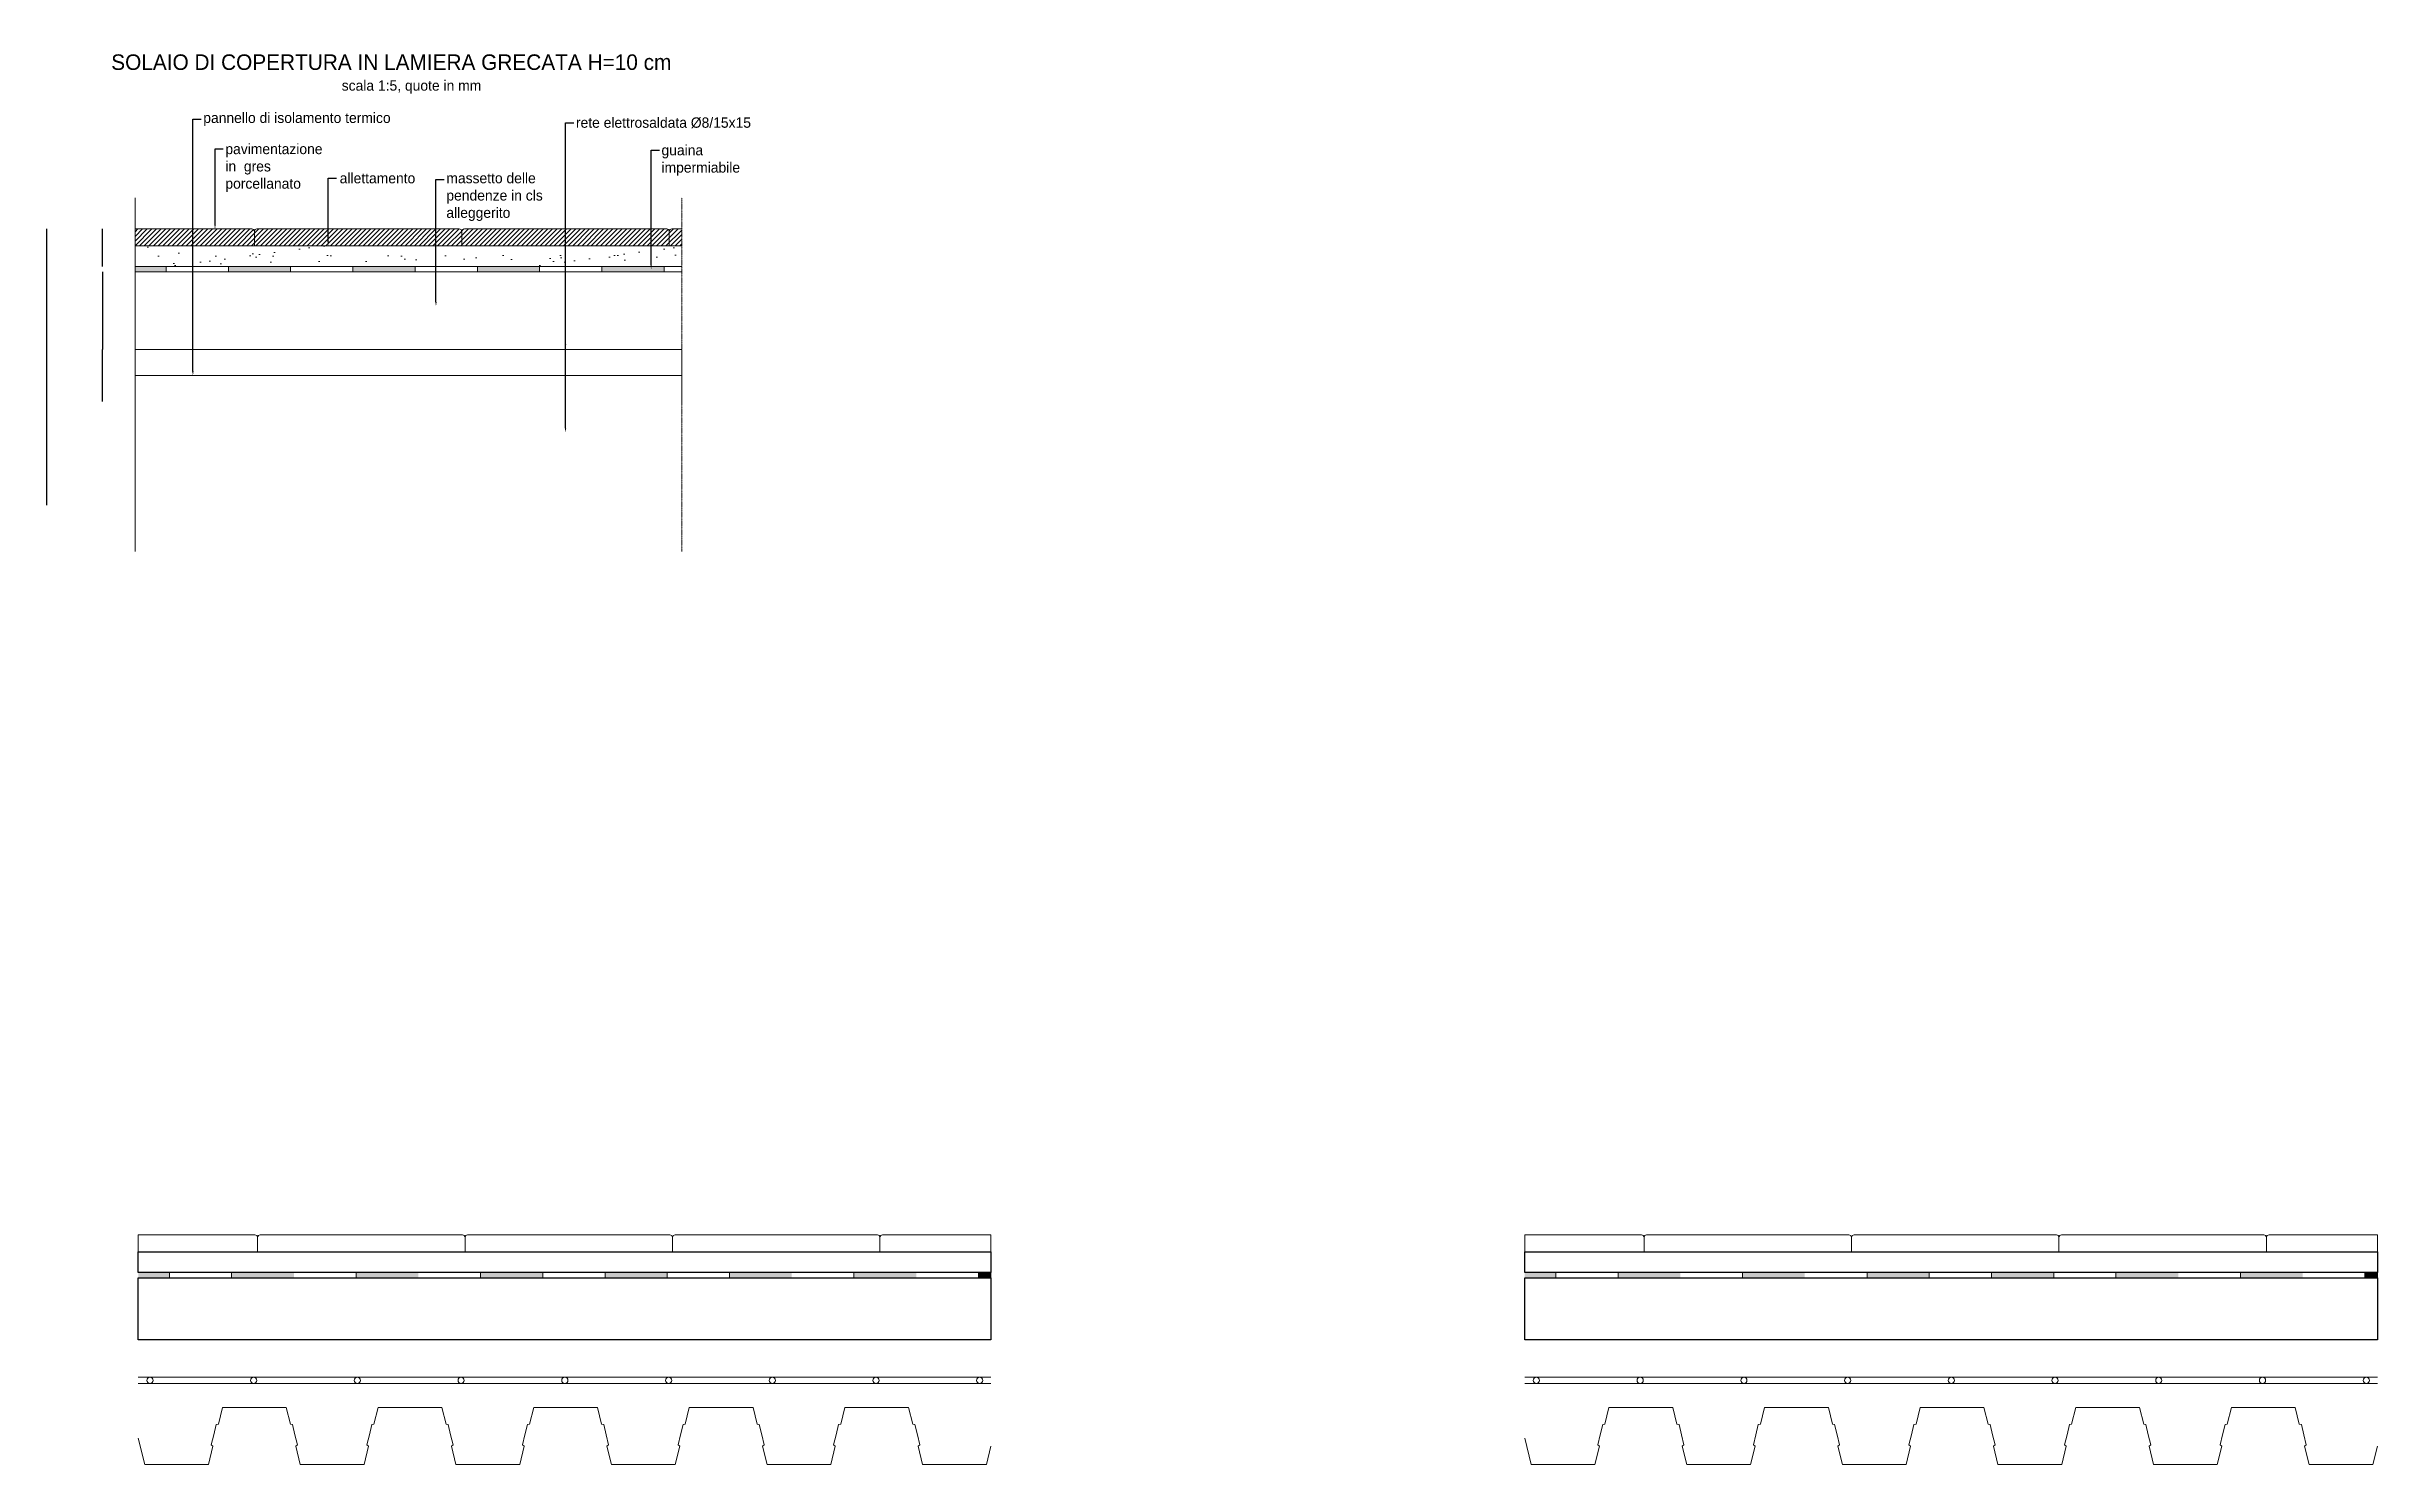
# Model space of a CAD drawing. Header units: millimetres. Extents: x -6949 to 305728, y -55091 to 76684.
# Drawn here: x 27895 to 30142, y -48332 to -46964 of the extents above; entities that cross this region are included whole.
import ezdxf
from ezdxf import colors
from ezdxf.entities.mleader import LeaderData, LeaderLine
from ezdxf.math import Vec2, Vec3

# ---------------------------------------------------------------- set-up
doc = ezdxf.new("R2010")
doc.units = ezdxf.units.MM
doc.linetypes.add('ACAD_ISO02W100', pattern=[15, 12, -3])
doc.linetypes.add('DASHDOT', pattern=[1, 0.5, -0.25, 0, -0.25])
for name, color, linetype, lineweight in [('armatura', 1, 'Continuous', 15), ('Layer4', 7, 'Continuous', 15), ('quote', 252, 'Continuous', 5), ('S-BEAM', 5, 'Continuous', 18), ('sezione', 18, 'ACAD_ISO02W100', 20), ('SIMBOLI', 145, 'Continuous', 18)]:
    doc.layers.add(name, color=color, linetype=linetype, lineweight=lineweight)
doc.layers.add('retini', color=7, linetype='DASHDOT', lineweight=9, true_color=0x636466)
doc.linetypes.add('ISOLAMENTO', pattern='A,0.00254,-2.54,[134,ltypeshp.shx,S=2.54,R=0,X=-2.54,Y=0],-5.08,[134,ltypeshp.shx,S=2.54,R=180,X=2.54,Y=0],-2.54', length=10.16254)
doc.dimstyles.new('quote acciaio', dxfattribs={"dimtxt": 0.01, "dimasz": 0.0025, "dimexe": 0, "dimexo": 0, "dimgap": 0.005, "dimtad": 2, "dimdec": 0, "dimlfac": 1000, "dimzin": 0, "dimdsep": 46, "dimtxsty": 'Standard', "dimblk": 'ARCHTICK', "dimcen": 0, "dimclre": 252, "dimadec": 0, "dimazin": 0, "dimtfac": 1, "dimtdec": 0, "dimtofl": 0, "dimtmove": 0, "dimatfit": 3, "dimfxl": 0.01, "dimfxlon": 1, "dimtolj": 1, "dimtzin": 0, "dimarcsym": 0})

msp = doc.modelspace()

# ---------------------------------------------------------------- texts
at = {"layer": 'Layer4', "insert": (27957.1984, -46971.996), "char_height": 15, "attachment_point": 1, "bg_fill": 2}
msp.add_mtext_dynamic_manual_height_columns('SOLAIO DI COPERTURA IN LAMIERA GRECATA H=10 cm\\P\\pxqc;{\\H0.66667x;scala 1:5, quote in mm}', width=578.932279, gutter_width=12500, heights=[0], dxfattribs=at)

# ---------------------------------------------------------------- blocks, each defined once
blk = doc.blocks.new('_ArchTick')
at = {"color": 0, "linetype": 'ByBlock', "const_width": 0.15}
blk.add_lwpolyline([(-0.5, -0.5), (0.5, 0.5)], dxfattribs=at)
blk = doc.blocks.new('*D421')
at = {"layer": 'Defpoints', "color": 0, "transparency": 16777216}
for p in [(27948.8, -47256.6), (27980.2, -47256.6), (28031.5, -47306.6)]:
    blk.add_point(p, dxfattribs=at)
at = {"layer": 'quote', "color": 252, "lineweight": -2, "transparency": 16777216}
for p, q in [((27948.8, -47256.6), (27948.8, -47256.6)), ((27948.8, -47306.6), (27948.8, -47306.6))]:
    blk.add_line(p, q, dxfattribs=at)
at = {"layer": 'quote', "color": 0, "linetype": 'Continuous', "lineweight": -2, "transparency": 16777216}
blk.add_line((27948.8, -47306.6), (27948.8, -47256.6), dxfattribs=at)
at = {"layer": 'quote', "color": 0, "lineweight": -2, "transparency": 16777216, "xscale": 0.0025, "yscale": 0.0025, "zscale": 0.0025}
for p, rotation in [((27948.8, -47256.6), 90), ((27948.8, -47306.6), 270)]:
    blk.add_blockref('_ArchTick', p, dxfattribs=dict(at, rotation=rotation))
at = {"layer": 'quote', "color": 0, "transparency": 16777216, "insert": (27948.8, -47281.6), "char_height": 0.01, "attachment_point": 5, "rotation": 90}
blk.add_mtext('\\A1;50000', dxfattribs=at)
blk = doc.blocks.new('*D422')
at = {"layer": 'Defpoints', "color": 0, "transparency": 16777216}
for p in [(27980.2, -47181.6), (27948.8, -47256.6), (27980.2, -47256.6)]:
    blk.add_point(p, dxfattribs=at)
at = {"layer": 'quote', "color": 252, "lineweight": -2, "transparency": 16777216}
for p, q in [((27948.8, -47181.6), (27948.8, -47181.6)), ((27948.8, -47256.6), (27948.8, -47256.6))]:
    blk.add_line(p, q, dxfattribs=at)
at = {"layer": 'quote', "color": 0, "linetype": 'Continuous', "lineweight": -2, "transparency": 16777216}
blk.add_line((27948.8, -47181.6), (27948.8, -47256.6), dxfattribs=at)
at = {"layer": 'quote', "color": 0, "lineweight": -2, "transparency": 16777216, "xscale": 0.0025, "yscale": 0.0025, "zscale": 0.0025}
for p, rotation in [((27948.8, -47181.6), 90), ((27948.8, -47256.6), 270)]:
    blk.add_blockref('_ArchTick', p, dxfattribs=dict(at, rotation=rotation))
at = {"layer": 'quote', "color": 0, "transparency": 16777216, "insert": (27948.8, -47219.1), "char_height": 0.01, "attachment_point": 5, "rotation": 90}
blk.add_mtext('\\A1;75000', dxfattribs=at)
blk = doc.blocks.new('*D423')
at = {"layer": 'Defpoints', "color": 0, "transparency": 16777216}
for p in [(27980.2, -47140.3), (27894.9, -47406.6), (27980.2, -47406.6)]:
    blk.add_point(p, dxfattribs=at)
at = {"layer": 'quote', "color": 252, "lineweight": -2, "transparency": 16777216}
for p, q in [((27894.9, -47140.3), (27894.9, -47140.3)), ((27894.9, -47406.6), (27894.9, -47406.6))]:
    blk.add_line(p, q, dxfattribs=at)
at = {"layer": 'quote', "color": 0, "linetype": 'Continuous', "lineweight": -2, "transparency": 16777216}
blk.add_line((27894.9, -47140.3), (27894.9, -47406.6), dxfattribs=at)
at = {"layer": 'quote', "color": 0, "lineweight": -2, "transparency": 16777216, "xscale": 0.0025, "yscale": 0.0025, "zscale": 0.0025}
for p, rotation in [((27894.9, -47140.3), 90), ((27894.9, -47406.6), 270)]:
    blk.add_blockref('_ArchTick', p, dxfattribs=dict(at, rotation=rotation))
at = {"layer": 'quote', "color": 0, "transparency": 16777216, "insert": (27894.9, -47273.4), "char_height": 0.01, "attachment_point": 5, "rotation": 90}
blk.add_mtext('\\A1;266357', dxfattribs=at)
blk = doc.blocks.new('*D424')
at = {"layer": 'Defpoints', "color": 0, "transparency": 16777216}
for p in [(27948.8, -47156.6), (27980.2, -47156.6), (27980.2, -47176.6)]:
    blk.add_point(p, dxfattribs=at)
at = {"layer": 'quote', "color": 252, "lineweight": -2, "transparency": 16777216}
for p, q in [((27948.8, -47156.6), (27948.8, -47156.6)), ((27948.8, -47176.6), (27948.8, -47176.6))]:
    blk.add_line(p, q, dxfattribs=at)
at = {"layer": 'quote', "color": 0, "linetype": 'Continuous', "lineweight": -2, "transparency": 16777216}
blk.add_line((27948.8, -47176.6), (27948.8, -47156.6), dxfattribs=at)
at = {"layer": 'quote', "color": 0, "lineweight": -2, "transparency": 16777216, "xscale": 0.0025, "yscale": 0.0025, "zscale": 0.0025}
for p, rotation in [((27948.8, -47156.6), 90), ((27948.8, -47176.6), 270)]:
    blk.add_blockref('_ArchTick', p, dxfattribs=dict(at, rotation=rotation))
at = {"layer": 'quote', "color": 0, "transparency": 16777216, "insert": (27948.8, -47166.6), "char_height": 0.01, "attachment_point": 5, "rotation": 90}
blk.add_mtext('\\A1;20000', dxfattribs=at)
blk = doc.blocks.new('*D425')
at = {"layer": 'Defpoints', "color": 0, "transparency": 16777216}
for p in [(27948.8, -47140.3), (27980.2, -47140.3), (27948.8, -47156.6)]:
    blk.add_point(p, dxfattribs=at)
at = {"layer": 'quote', "color": 252, "lineweight": -2, "transparency": 16777216}
for p, q in [((27948.8, -47140.3), (27948.8, -47140.3)), ((27948.8, -47156.6), (27948.8, -47156.6))]:
    blk.add_line(p, q, dxfattribs=at)
at = {"layer": 'quote', "color": 0, "linetype": 'Continuous', "lineweight": -2, "transparency": 16777216}
blk.add_line((27948.8, -47156.6), (27948.8, -47140.3), dxfattribs=at)
at = {"layer": 'quote', "color": 0, "lineweight": -2, "transparency": 16777216, "xscale": 0.0025, "yscale": 0.0025, "zscale": 0.0025}
for p, rotation in [((27948.8, -47140.3), 90), ((27948.8, -47156.6), 270)]:
    blk.add_blockref('_ArchTick', p, dxfattribs=dict(at, rotation=rotation))
at = {"layer": 'quote', "color": 0, "transparency": 16777216, "insert": (27948.8, -47148.4), "char_height": 0.01, "attachment_point": 5, "rotation": 90}
blk.add_mtext('\\A1;16357', dxfattribs=at)
blk = doc.blocks.new('*U426')
at = {"layer": 'armatura'}
blk.add_circle((0, 0), 3, dxfattribs=at)
blk = doc.blocks.new('*U427')
at = {"layer": 'S-BEAM', "color": 0, "linetype": 'ByBlock', "lineweight": -2, "transparency": 16777216}
for p in [(0, 0), (100, 0), (200, 0), (300, 0), (400, 0), (500, 0), (600, 0), (700, 0), (800, 0)]:
    blk.add_blockref('*U426', p, dxfattribs=at)
blk = doc.blocks.new('*U428')
at = {"layer": 'armatura'}
blk.add_circle((0, 0), 3, dxfattribs=at)
blk = doc.blocks.new('*U429')
at = {"layer": 'S-BEAM', "color": 0, "linetype": 'ByBlock', "lineweight": -2, "transparency": 16777216}
for p in [(0, 0), (100, 0), (200, 0), (300, 0), (400, 0), (500, 0), (600, 0), (700, 0), (800, 0)]:
    blk.add_blockref('*U428', p, dxfattribs=at)

# ---------------------------------------------------------------- dimensions: what is measured, and where the dimension line sits
at = {"layer": 'quote'}
for base, p1, p2, picture, middle in [((27894.9178, -47406.6273), (27980.1537, -47140.2704), (27980.1537, -47406.6273), '*D423', (27894.9078, -47273.4489)), ((27948.7734, -47140.2704), (27948.7734, -47156.6273), (27980.1537, -47140.2704), '*D425', (27948.7834, -47148.4489)), ((27948.7734, -47156.6273), (27980.1537, -47176.6273), (27980.1537, -47156.6273), '*D424', (27948.7634, -47166.6273)), ((27948.7734, -47256.6273), (28031.4622, -47306.6273), (27980.1537, -47256.6273), '*D421', (27948.7634, -47281.6273))]:
    dim = msp.add_linear_dim(base=base, p1=p1, p2=p2, angle=90, dimstyle='quote acciaio', dxfattribs=at)
    dim.commit()
    dim.dimension.update_dxf_attribs({"geometry": picture, "text_midpoint": middle})
dim = msp.add_linear_dim(base=(27948.7734, -47256.6273), p1=(27980.1537, -47181.6273), p2=(27980.1537, -47256.6273), angle=90, dimstyle='quote acciaio', dxfattribs=at)
dim.commit()
dim.dimension.update_dxf_attribs({"geometry": '*D422', "text_midpoint": (27948.7734, -47219.1273), "dimtype": 160})

# ---------------------------------------------------------------- hatches: boundary and pattern name
at = {"layer": 'Layer4'}
h = msp.add_hatch(color=256, dxfattribs=at)
h.dxf.hatch_style = 1
h.paths.add_polyline_path([(28010.1537, -47176.6273), (27980.1537, -47176.6273), (27980.1537, -47181.6273), (28010.1537, -47181.6273)])
h = msp.add_hatch(color=256, dxfattribs=at)
h.dxf.hatch_style = 1
h.paths.add_polyline_path([(28130.1537, -47176.6273), (28070.1537, -47176.6273), (28070.1537, -47181.6273), (28130.1537, -47181.6273)])
h = msp.add_hatch(color=256, dxfattribs=at)
h.dxf.hatch_style = 1
h.paths.add_polyline_path([(28250.1537, -47176.6273), (28190.1537, -47176.6273), (28190.1537, -47181.6273), (28250.1537, -47181.6273)])
h = msp.add_hatch(color=256, dxfattribs=at)
h.dxf.hatch_style = 1
h.paths.add_polyline_path([(28370.1537, -47176.6273), (28310.1537, -47176.6273), (28310.1537, -47181.6273), (28370.1537, -47181.6273)])
h = msp.add_hatch(color=256, dxfattribs=at)
h.dxf.hatch_style = 1
h.paths.add_polyline_path([(28490.1537, -47176.6273), (28430.1537, -47176.6273), (28430.1537, -47181.6273), (28490.1537, -47181.6273)])
h = msp.add_hatch(color=256, dxfattribs=at)
h.dxf.hatch_style = 1
h.paths.add_polyline_path([(28013.25, -48146.6452), (27983.25, -48146.6452), (27983.25, -48151.6452), (28013.25, -48151.6452)])
h = msp.add_hatch(color=256, dxfattribs=at)
h.dxf.hatch_style = 1
h.paths.add_polyline_path([(28133.25, -48146.6452), (28073.25, -48146.6452), (28073.25, -48151.6452), (28133.25, -48151.6452)])
h = msp.add_hatch(color=256, dxfattribs=at)
h.dxf.hatch_style = 1
h.paths.add_polyline_path([(28253.25, -48146.6452), (28193.25, -48146.6452), (28193.25, -48151.6452), (28253.25, -48151.6452)])
h = msp.add_hatch(color=256, dxfattribs=at)
h.dxf.hatch_style = 1
h.paths.add_polyline_path([(28373.25, -48146.6452), (28313.25, -48146.6452), (28313.25, -48151.6452), (28373.25, -48151.6452)])
h = msp.add_hatch(color=256, dxfattribs=at)
h.dxf.hatch_style = 1
h.paths.add_polyline_path([(28493.25, -48146.6452), (28433.25, -48146.6452), (28433.25, -48151.6452), (28493.25, -48151.6452)])
h = msp.add_hatch(color=256, dxfattribs=at)
h.dxf.hatch_style = 1
h.paths.add_polyline_path([(28613.25, -48146.6452), (28553.25, -48146.6452), (28553.25, -48151.6452), (28613.25, -48151.6452)])
h = msp.add_hatch(color=256, dxfattribs=at)
h.dxf.hatch_style = 1
h.paths.add_polyline_path([(28733.25, -48146.6452), (28673.25, -48146.6452), (28673.25, -48151.6452), (28733.25, -48151.6452)])
h = msp.add_hatch(color=256, dxfattribs=at)
h.dxf.hatch_style = 1
h.paths.add_polyline_path([(28805.2675, -48146.6452), (28793.25, -48146.6452), (28793.25, -48151.6452), (28805.2675, -48151.6452)])
h = msp.add_hatch(color=256, dxfattribs=at)
h.dxf.hatch_style = 1
h.paths.add_polyline_path([(29349.9418, -48146.6452), (29319.9418, -48146.6452), (29319.9418, -48151.6452), (29349.9418, -48151.6452)])
h = msp.add_hatch(color=256, dxfattribs=at)
h.dxf.hatch_style = 1
h.paths.add_polyline_path([(29469.9418, -48146.6452), (29409.9418, -48146.6452), (29409.9418, -48151.6452), (29469.9418, -48151.6452)])
h = msp.add_hatch(color=256, dxfattribs=at)
h.dxf.hatch_style = 1
h.paths.add_polyline_path([(29589.9418, -48146.6452), (29529.9418, -48146.6452), (29529.9418, -48151.6452), (29589.9418, -48151.6452)])
h = msp.add_hatch(color=256, dxfattribs=at)
h.dxf.hatch_style = 1
h.paths.add_polyline_path([(29709.9418, -48146.6452), (29649.9418, -48146.6452), (29649.9418, -48151.6452), (29709.9418, -48151.6452)])
h = msp.add_hatch(color=256, dxfattribs=at)
h.dxf.hatch_style = 1
h.paths.add_polyline_path([(29829.9418, -48146.6452), (29769.9418, -48146.6452), (29769.9418, -48151.6452), (29829.9418, -48151.6452)])
h = msp.add_hatch(color=256, dxfattribs=at)
h.dxf.hatch_style = 1
h.paths.add_polyline_path([(29949.9418, -48146.6452), (29889.9418, -48146.6452), (29889.9418, -48151.6452), (29949.9418, -48151.6452)])
h = msp.add_hatch(color=256, dxfattribs=at)
h.dxf.hatch_style = 1
h.paths.add_polyline_path([(30069.9418, -48146.6452), (30009.9418, -48146.6452), (30009.9418, -48151.6452), (30069.9418, -48151.6452)])
h = msp.add_hatch(color=256, dxfattribs=at)
h.dxf.hatch_style = 1
h.paths.add_polyline_path([(30141.9593, -48146.6452), (30129.9418, -48146.6452), (30129.9418, -48151.6452), (30141.9593, -48151.6452)])
at = {"layer": 'retini'}
h = msp.add_hatch(dxfattribs=at)
h.set_pattern_fill('ANSI31', color=256)
h.set_pattern_definition([(45, (-1744923.5206, -2356356.572), (-2.2450640303, 2.2450640303), [])])
h.paths.add_polyline_path([(28095.193, -47142.7704, 0.414213562), (28092.693, -47140.2704), (27980.1537, -47140.2704), (27980.1537, -47156.6273), (28095.193, -47156.6273)])
h.paths.add_polyline_path([(28295.193, -47142.7704, 0.414213562), (28292.693, -47140.2704), (28097.693, -47140.2704, 0.414213562), (28095.193, -47142.7704), (28095.193, -47156.6273), (28295.193, -47156.6273)])
h.paths.add_polyline_path([(28395.2127, -47140.2704), (28297.693, -47140.2704, 0.414213562), (28295.193, -47142.7704), (28295.193, -47156.6273), (28395.2127, -47156.6273)])
h.paths.add_polyline_path([(28495.193, -47142.7704, 0.414213562), (28492.693, -47140.2704), (28395.2127, -47140.2704), (28395.2127, -47156.6273), (28495.193, -47156.6273)])
edge = h.paths.add_edge_path()
edge.add_line((28507.1754, -47156.6273), (28507.1754, -47140.2704))
edge.add_line((28507.1754, -47140.2704), (28497.693, -47140.2704))
edge.add_arc((28497.693, -47142.7704), 2.5, 90, 180)
edge.add_line((28495.193, -47142.7704), (28495.193, -47156.6273))
edge.add_line((28495.193, -47156.6273), (28507.1754, -47156.6273))
h = msp.add_hatch(dxfattribs=at)
h.set_pattern_fill('AR-SAND', color=256, scale=0.7)
h.set_pattern_definition([(37.5, (-1744923.52, -2356356.572), (-1.1200219, 34.2589266), [0, -27.0256, 0, -30.226, 0, -28.8925]), (7.5, (-1744923.52, -2356356.57), (31.4666298, 50.17775704), [0, -14.5796, 0, -24.3586, 0, -9.3345]), (327.5, (-1744945.39, -2356356.572), (55.36946592, 0.10060293), [0, -8.89, 0, -32.004, 0, -41.783]), (317.5, (-1744945.39, -2356356.57), (53.4489517, 15.6050526), [0, -4.445, 0, -20.9804, 0, -24.003])])
h.paths.add_polyline_path([(28507.1754, -47176.6273), (28507.1754, -47156.6273), (27980.1537, -47156.6273), (27980.1537, -47176.6273)])

# ---------------------------------------------------------------- linework, layer by layer
for points in [[(27983.25, -48126.6452), (28805.2675, -48126.6452), (28805.2675, -48146.6452), (27983.25, -48146.6452)], [(29319.9418, -48126.6452), (30141.9593, -48126.6452), (30141.9593, -48146.6452), (29319.9418, -48146.6452)]]:
    msp.add_lwpolyline(points, close=True)
for points in [[(27983.25, -48211.6452), (27983.25, -48151.6452), (28805.2675, -48151.6452), (28805.2675, -48211.6452), (27983.25, -48211.6452)], [(29319.9418, -48211.6452), (29319.9418, -48151.6452), (30141.9593, -48151.6452), (30141.9593, -48211.6452), (29319.9418, -48211.6452)]]:
    msp.add_lwpolyline(points)
at = {"layer": 'armatura'}
for points in [[(28805.2675, -48247.6452), (27983.25, -48247.6452)], [(28805.2675, -48253.6452), (27983.25, -48253.6452)], [(30141.9593, -48247.6452), (29319.9418, -48247.6452)], [(30141.9593, -48253.6452), (29319.9418, -48253.6452)]]:
    msp.add_lwpolyline(points, dxfattribs=at)
at = {"layer": 'Layer4'}
for p, q in [((27980.1537, -47176.6273), (28010.1537, -47176.6273)), ((27980.1537, -47181.6273), (28010.1537, -47181.6273)), ((28070.1537, -47176.6273), (28130.1537, -47176.6273)), ((28190.1537, -47176.6273), (28250.1537, -47176.6273)), ((28310.1537, -47176.6273), (28370.1537, -47176.6273)), ((28430.1537, -47176.6273), (28490.1537, -47176.6273)), ((27980.1537, -47306.6273), (27980.1537, -47256.6273)), ((27983.25, -48151.6452), (28013.25, -48151.6452)), ((29319.9418, -48151.6452), (29349.9418, -48151.6452))]:
    msp.add_line(p, q, dxfattribs=at)
for points in [[(27980.1537, -47140.2704), (28092.693, -47140.2704, -0.414213562), (28095.193, -47142.7704), (28095.193, -47156.6273), (28095.193, -47142.7704, -0.414213562), (28097.693, -47140.2704), (28292.693, -47140.2704, -0.414213562), (28295.193, -47142.7704), (28295.193, -47156.6273)], [(28507.1754, -47140.2704), (28497.693, -47140.2704, 0.414213562), (28495.193, -47142.7704), (28495.193, -47156.6273), (28495.193, -47142.7704, 0.414213562), (28492.693, -47140.2704), (28297.693, -47140.2704, 0.414213562), (28295.193, -47142.7704), (28295.193, -47152.2704)], [(28298.2893, -48126.6452), (28298.2893, -48112.7883, 0.414213562), (28295.7893, -48110.2883), (28100.7893, -48110.2883, 0.414213562), (28098.2893, -48112.7883), (28098.2893, -48126.6452), (28098.2893, -48112.7883, 0.414213562), (28095.7893, -48110.2883), (27983.25, -48110.2883), (27983.25, -48126.6452), (28805.2675, -48126.6452)], [(27983.25, -48126.6452), (28805.2675, -48126.6452), (28805.2675, -48110.2883), (28700.7893, -48110.2883, 0.414213562), (28698.2893, -48112.7883), (28698.2893, -48126.6452), (28698.2893, -48112.7883), (28698.2893, -48112.7883), (28698.2893, -48112.7883)], [(28298.2893, -48112.7883), (28298.2893, -48112.7883, -0.414213562), (28298.2893, -48112.7883), (28298.2893, -48126.6452), (28298.2893, -48112.7883, -0.414213562), (28300.7893, -48110.2883), (28495.7893, -48110.2883, -0.414213562), (28498.2893, -48112.7883), (28498.2893, -48126.6452)], [(28498.2893, -48112.7883), (28498.2893, -48112.7883, -0.414213562), (28498.2893, -48112.7883), (28498.2893, -48126.6452), (28498.2893, -48112.7883, -0.414213562), (28500.7893, -48110.2883), (28695.7893, -48110.2883, -0.414213562), (28698.2893, -48112.7883), (28698.2893, -48126.6452)], [(29634.9811, -48126.6452), (29634.9811, -48112.7883, 0.414213562), (29632.4811, -48110.2883), (29437.4811, -48110.2883, 0.414213562), (29434.9811, -48112.7883), (29434.9811, -48126.6452), (29434.9811, -48112.7883, 0.414213562), (29432.4811, -48110.2883), (29319.9418, -48110.2883), (29319.9418, -48126.6452), (30141.9593, -48126.6452)], [(29319.9418, -48126.6452), (30141.9593, -48126.6452), (30141.9593, -48110.2883), (30037.4811, -48110.2883, 0.414213562), (30034.9811, -48112.7883), (30034.9811, -48126.6452), (30034.9811, -48112.7883), (30034.9811, -48112.7883), (30034.9811, -48112.7883)], [(29634.9811, -48112.7883), (29634.9811, -48112.7883, -0.414213562), (29634.9811, -48112.7883), (29634.9811, -48126.6452), (29634.9811, -48112.7883, -0.414213562), (29637.4811, -48110.2883), (29832.4811, -48110.2883, -0.414213562), (29834.9811, -48112.7883), (29834.9811, -48126.6452)], [(29834.9811, -48112.7883), (29834.9811, -48112.7883, -0.414213562), (29834.9811, -48112.7883), (29834.9811, -48126.6452), (29834.9811, -48112.7883, -0.414213562), (29837.4811, -48110.2883), (30032.4811, -48110.2883, -0.414213562), (30034.9811, -48112.7883), (30034.9811, -48126.6452)]]:
    msp.add_lwpolyline(points, format="xyb", dxfattribs=at)
for points in [[(28507.1754, -47156.6273), (27980.1537, -47156.6273)], [(28507.1754, -47156.6273), (27980.1537, -47156.6273)], [(28507.1754, -47176.6273), (27980.1537, -47176.6273)], [(28507.1754, -47181.6273), (27980.1537, -47181.6273)], [(28010.1537, -47176.6273), (28010.1537, -47181.6273)], [(28070.1537, -47176.6273), (28070.1537, -47181.6273)], [(28130.1537, -47176.6273), (28130.1537, -47181.6273)], [(28190.1537, -47176.6273), (28190.1537, -47181.6273)], [(28250.1537, -47176.6273), (28250.1537, -47181.6273)], [(28310.1537, -47176.6273), (28310.1537, -47181.6273)], [(28370.1537, -47176.6273), (28370.1537, -47181.6273)], [(28430.1537, -47176.6273), (28430.1537, -47181.6273)], [(28490.1537, -47176.6273), (28490.1537, -47181.6273)], [(28507.1754, -47306.6273), (28507.1754, -47256.6273), (27980.1537, -47256.6273), (27980.1537, -47256.6273)], [(28493.25, -48146.6452), (27983.25, -48146.6452)], [(28510.2717, -48151.6452), (27983.25, -48151.6452)], [(28013.25, -48146.6452), (28013.25, -48151.6452)], [(28073.25, -48146.6452), (28073.25, -48151.6452)], [(28193.25, -48146.6452), (28193.25, -48151.6452)], [(28313.25, -48146.6452), (28313.25, -48151.6452)], [(28373.25, -48146.6452), (28373.25, -48151.6452)], [(28433.25, -48146.6452), (28433.25, -48151.6452)], [(28805.2675, -48146.6452), (28463.25, -48146.6452)], [(28805.2675, -48151.6452), (28463.25, -48151.6452)], [(28493.25, -48146.6452), (28493.25, -48151.6452)], [(28553.25, -48146.6452), (28553.25, -48151.6452)], [(28673.25, -48146.6452), (28673.25, -48151.6452)], [(28793.25, -48146.6452), (28793.25, -48151.6452)], [(28805.2675, -48146.6452), (28805.2675, -48151.6452)], [(29829.9418, -48146.6452), (29319.9418, -48146.6452)], [(29846.9635, -48151.6452), (29319.9418, -48151.6452)], [(29349.9418, -48146.6452), (29349.9418, -48151.6452)], [(29409.9418, -48146.6452), (29409.9418, -48151.6452)], [(29529.9418, -48146.6452), (29529.9418, -48151.6452)], [(29649.9418, -48146.6452), (29649.9418, -48151.6452)], [(29709.9418, -48146.6452), (29709.9418, -48151.6452)], [(29769.9418, -48146.6452), (29769.9418, -48151.6452)], [(30141.9593, -48146.6452), (29799.9418, -48146.6452)], [(30141.9593, -48151.6452), (29799.9418, -48151.6452)], [(29829.9418, -48146.6452), (29829.9418, -48151.6452)], [(29889.9418, -48146.6452), (29889.9418, -48151.6452)], [(30009.9418, -48146.6452), (30009.9418, -48151.6452)], [(30129.9418, -48146.6452), (30129.9418, -48151.6452)], [(30141.9593, -48146.6452), (30141.9593, -48151.6452)], [(28805.2675, -48211.6452), (27983.25, -48211.6452)], [(30141.9593, -48211.6452), (29319.9418, -48211.6452)], [(28060.4812, -48292.866), (28064.4627, -48276.6452), (28125.9627, -48276.6452), (28129.9442, -48292.866)], [(28210.4812, -48292.866), (28214.4627, -48276.6452), (28275.9627, -48276.6452), (28279.9442, -48292.866)], [(28360.4812, -48292.866), (28364.4627, -48276.6452), (28425.9627, -48276.6452), (28429.9442, -48292.866)], [(28510.4812, -48292.866), (28514.4627, -48276.6452), (28575.9627, -48276.6452), (28579.9442, -48292.866)], [(28660.4812, -48292.866), (28664.4627, -48276.6452), (28725.9627, -48276.6452), (28729.9442, -48292.866)], [(29397.173, -48292.866), (29401.1545, -48276.6452), (29462.6545, -48276.6452), (29466.636, -48292.866)], [(29547.173, -48292.866), (29551.1545, -48276.6452), (29612.6545, -48276.6452), (29616.636, -48292.866)], [(29697.173, -48292.866), (29701.1545, -48276.6452), (29762.6545, -48276.6452), (29766.636, -48292.866)], [(29847.173, -48292.866), (29851.1545, -48276.6452), (29912.6545, -48276.6452), (29916.636, -48292.866)], [(29997.173, -48292.866), (30001.1545, -48276.6452), (30062.6545, -48276.6452), (30066.636, -48292.866)], [(27983.25, -48306.3342), (27989.4627, -48331.6452), (28050.9627, -48331.6452), (28055.2675, -48314.1072)], [(28055.2675, -48314.1072), (28053.6776, -48312.7533), (28056.0613, -48303.0416), (28058.4451, -48293.3299), (28060.4812, -48292.866)], [(28135.1579, -48314.1072), (28136.7479, -48312.7533), (28134.3641, -48303.0416), (28131.9803, -48293.3299), (28129.9442, -48292.866)], [(28205.2675, -48314.1072), (28203.6776, -48312.7533), (28206.0613, -48303.0416), (28208.4451, -48293.3299), (28210.4812, -48292.866)], [(28285.1579, -48314.1072), (28286.7479, -48312.7533), (28284.3641, -48303.0416), (28281.9803, -48293.3299), (28279.9442, -48292.866)], [(28355.2675, -48314.1072), (28353.6776, -48312.7533), (28356.0613, -48303.0416), (28358.4451, -48293.3299), (28360.4812, -48292.866)], [(28435.1579, -48314.1072), (28436.7479, -48312.7533), (28434.3641, -48303.0416), (28431.9803, -48293.3299), (28429.9442, -48292.866)], [(28505.2675, -48314.1072), (28503.6776, -48312.7533), (28506.0613, -48303.0416), (28508.4451, -48293.3299), (28510.4812, -48292.866)], [(28585.1579, -48314.1072), (28586.7479, -48312.7533), (28584.3641, -48303.0416), (28581.9803, -48293.3299), (28579.9442, -48292.866)], [(28655.2675, -48314.1072), (28653.6776, -48312.7533), (28656.0613, -48303.0416), (28658.4451, -48293.3299), (28660.4812, -48292.866)], [(28735.1579, -48314.1072), (28736.7479, -48312.7533), (28734.3641, -48303.0416), (28731.9803, -48293.3299), (28729.9442, -48292.866)], [(29319.9418, -48306.3342), (29326.1545, -48331.6452), (29387.6545, -48331.6452), (29391.9593, -48314.1072)], [(29391.9593, -48314.1072), (29390.3693, -48312.7533), (29392.7531, -48303.0416), (29395.1369, -48293.3299), (29397.173, -48292.866)], [(29471.8497, -48314.1072), (29473.4396, -48312.7533), (29471.0559, -48303.0416), (29468.6721, -48293.3299), (29466.636, -48292.866)], [(29541.9593, -48314.1072), (29540.3693, -48312.7533), (29542.7531, -48303.0416), (29545.1369, -48293.3299), (29547.173, -48292.866)], [(29621.8497, -48314.1072), (29623.4396, -48312.7533), (29621.0559, -48303.0416), (29618.6721, -48293.3299), (29616.636, -48292.866)], [(29691.9593, -48314.1072), (29690.3693, -48312.7533), (29692.7531, -48303.0416), (29695.1369, -48293.3299), (29697.173, -48292.866)], [(29771.8497, -48314.1072), (29773.4396, -48312.7533), (29771.0559, -48303.0416), (29768.6721, -48293.3299), (29766.636, -48292.866)], [(29841.9593, -48314.1072), (29840.3693, -48312.7533), (29842.7531, -48303.0416), (29845.1369, -48293.3299), (29847.173, -48292.866)], [(29921.8497, -48314.1072), (29923.4396, -48312.7533), (29921.0559, -48303.0416), (29918.6721, -48293.3299), (29916.636, -48292.866)], [(29991.9593, -48314.1072), (29990.3693, -48312.7533), (29992.7531, -48303.0416), (29995.1369, -48293.3299), (29997.173, -48292.866)], [(30071.8497, -48314.1072), (30073.4396, -48312.7533), (30071.0559, -48303.0416), (30068.6721, -48293.3299), (30066.636, -48292.866)], [(28135.1579, -48314.1072), (28139.4627, -48331.6452), (28200.9627, -48331.6452), (28205.2675, -48314.1072)], [(28285.1579, -48314.1072), (28289.4627, -48331.6452), (28350.9627, -48331.6452), (28355.2675, -48314.1072)], [(28435.1579, -48314.1072), (28439.4627, -48331.6452), (28500.9627, -48331.6452), (28505.2675, -48314.1072)], [(28585.1579, -48314.1072), (28589.4627, -48331.6452), (28650.9627, -48331.6452), (28655.2675, -48314.1072)], [(28735.1579, -48314.1072), (28739.4627, -48331.6452), (28800.9627, -48331.6452), (28805.2675, -48314.1072)], [(29471.8497, -48314.1072), (29476.1545, -48331.6452), (29537.6545, -48331.6452), (29541.9593, -48314.1072)], [(29621.8497, -48314.1072), (29626.1545, -48331.6452), (29687.6545, -48331.6452), (29691.9593, -48314.1072)], [(29771.8497, -48314.1072), (29776.1545, -48331.6452), (29837.6545, -48331.6452), (29841.9593, -48314.1072)], [(29921.8497, -48314.1072), (29926.1545, -48331.6452), (29987.6545, -48331.6452), (29991.9593, -48314.1072)], [(30071.8497, -48314.1072), (30076.1545, -48331.6452), (30137.6545, -48331.6452), (30141.9593, -48314.1072)]]:
    msp.add_lwpolyline(points, dxfattribs=at)
msp.add_point((28395.1537, -47251.6273), dxfattribs=at)
at = {"layer": 'S-BEAM'}
for points in [[(28056.0613, -48303.0416), (28058.4451, -48293.3299)], [(29392.7531, -48303.0416), (29395.1369, -48293.3299)]]:
    msp.add_lwpolyline(points, dxfattribs=at)
at = {"layer": 'sezione', "ltscale": 0.1}
msp.add_lwpolyline([(27980.1537, -47110.2537), (27980.1537, -47451.2089)], dxfattribs=at)
at = {"layer": 'sezione', "ltscale": 0.001}
msp.add_lwpolyline([(28507.1754, -47451.2089), (28507.1754, -47110.2537)], dxfattribs=at)
at = {"layer": 'SIMBOLI', "color": 5, "linetype": 'ISOLAMENTO', "ltscale": 0.5}
msp.add_lwpolyline([(27980.1537, -47281.6273), (28507.1754, -47281.6273)], dxfattribs=at)

# ---------------------------------------------------------------- block references
at = {"layer": 'S-BEAM'}
for name, p in [('*U427', (27994.5157, -48250.6452)), ('*U429', (29331.2074, -48250.6452))]:
    msp.add_blockref(name, p, dxfattribs=at)

msp.set_redraw_order([(e.dxf.handle, doc.entitydb.next_handle()) for e in msp.query("TEXT MTEXT ATTDEF DIMENSION ARC_DIMENSION")])  # texts and dimensions are drawn at this point

# ---------------------------------------------------------------- leaders
at = {"layer": 'Layer4', "color": 251, "true_color": 0x636466}
ml = msp.add_multileader_mtext('Standard', dxfattribs=at)
ml.set_content('pannello di isolamento termico', color=(99, 100, 102))
ml.set_leader_properties()
ml.build(insert=Vec2(0, 0))
ml.multileader.update_dxf_attribs({"dogleg_length": 0.008})
ctx = ml.context
ctx.base_point, ctx.char_height, ctx.plane_origin = Vec3(28043.9352, -47034.5368), 10, Vec3(28035.9352, -47331.6937)
notes = []
notes.append((ctx, [(0, (1, 1, 0), (28035.9352, -47034.5368), (1, 0), 8, [(0, [(28035.9352, -47281.6273)], 0, [])])]))
ctx.mtext.insert, ctx.mtext.flow_direction = Vec3(28045.9352, -47028.1487), 5
ml = msp.add_multileader_mtext('Standard', dxfattribs=at)
ml.set_content('rete elettrosaldata Ø8/15x15', color=(99, 100, 102))
ml.set_leader_properties()
ml.build(insert=Vec2(0, 0))
ml.multileader.update_dxf_attribs({"dogleg_length": 0.008})
ctx = ml.context
ctx.base_point, ctx.char_height, ctx.plane_origin = Vec3(28403.2127, -47037.9696), 10, Vec3(28395.2127, -47220.1535)
notes.append((ctx, [(0, (1, 1, 0), (28395.2127, -47037.9696), (1, 0), 8, [(0, [(28395.2127, -47336.5104)], 0, [])])]))
ctx.mtext.insert, ctx.mtext.width, ctx.mtext.flow_direction = Vec3(28405.2127, -47032.7683), 167.154397, 5
ml = msp.add_multileader_mtext('Standard', dxfattribs=at)
ml.set_content('pavimentazione in{\\H2x; }gres porcellanato\\P ', color=(99, 100, 102))
ml.set_leader_properties()
ml.build(insert=Vec2(0, 0))
ml.multileader.update_dxf_attribs({"dogleg_length": 0.008})
ctx = ml.context
ctx.base_point, ctx.char_height, ctx.plane_origin = Vec3(28065.2441, -47063.1948), 10, Vec3(28057.2441, -47140.2704)
notes.append((ctx, [(0, (1, 1, 0), (28057.2441, -47063.1948), (1, 0), 8, [(0, [(28057.2441, -47140.2704)], 0, [])])]))
ctx.mtext.insert, ctx.mtext.width, ctx.mtext.flow_direction = Vec3(28067.2441, -47058.1948), 88.886767, 5
ml = msp.add_multileader_mtext('Standard', dxfattribs=at)
ml.set_content('guaina impermiabile\\P ', color=(99, 100, 102))
ml.set_leader_properties()
ml.build(insert=Vec2(0, 0))
ml.multileader.update_dxf_attribs({"dogleg_length": 0.008})
ctx = ml.context
ctx.base_point, ctx.char_height, ctx.plane_origin = Vec3(28485.6865, -47064.3324), 10, Vec3(28477.6865, -47162.7704)
notes.append((ctx, [(0, (1, 1, 0), (28477.6865, -47064.3324), (1, 0), 8, [(0, [(28477.6865, -47179.1273)], 0, [])])]))
ctx.mtext.insert, ctx.mtext.width, ctx.mtext.flow_direction = Vec3(28487.6865, -47059.3324), 88.886767, 5
ml = msp.add_multileader_mtext('Standard', dxfattribs=at)
ml.set_content('allettamento\\P ', color=(99, 100, 102))
ml.set_leader_properties()
ml.build(insert=Vec2(0, 0))
ml.multileader.update_dxf_attribs({"dogleg_length": 0.008})
ctx = ml.context
ctx.base_point, ctx.char_height, ctx.plane_origin = Vec3(28174.361, -47091.3561), 10, Vec3(28166.361, -47140.2704)
ctx.text_align_type = 1
notes.append((ctx, [(0, (1, 1, 0), (28166.361, -47091.3561), (1, 0), 8, [(0, [(28166.361, -47156.6273)], 0, [])])]))
ctx.mtext.insert, ctx.mtext.width, ctx.mtext.alignment, ctx.mtext.flow_direction = Vec3(28213.9019, -47086.3561), 88.886767, 2, 5
ml = msp.add_multileader_mtext('Standard', dxfattribs=at)
ml.set_content('massetto delle pendenze in cls alleggerito ', color=(99, 100, 102))
ml.set_leader_properties()
ml.build(insert=Vec2(0, 0))
ml.multileader.update_dxf_attribs({"dogleg_length": 0.008})
ctx = ml.context
ctx.base_point, ctx.char_height, ctx.plane_origin = Vec3(28278.2795, -47092.746), 10, Vec3(28270.2795, -47140.2704)
notes.append((ctx, [(0, (1, 1, 0), (28270.2795, -47092.746), (1, 0), 8, [(0, [(28270.2795, -47214.7031)], 0, [])])]))
ctx.mtext.insert, ctx.mtext.width, ctx.mtext.flow_direction = Vec3(28280.2795, -47086.276), 124.539025, 5
for ctx, leaders in notes:
    for number, flags, end, landing, length, lines in leaders:
        leader = LeaderData()
        leader.index, (leader.has_last_leader_line, leader.has_dogleg_vector, leader.attachment_direction) = number, flags
        leader.last_leader_point, leader.dogleg_vector, leader.dogleg_length = Vec3(end), Vec3(landing), length
        for number, points, colour, breaks in lines:
            line = LeaderLine()
            line.index, line.vertices, line.color, line.breaks = number, Vec3.list(points), colors.encode_raw_color(colour), breaks
            leader.lines.append(line)
        ctx.leaders.append(leader)

doc.saveas('drawing.dxf')
